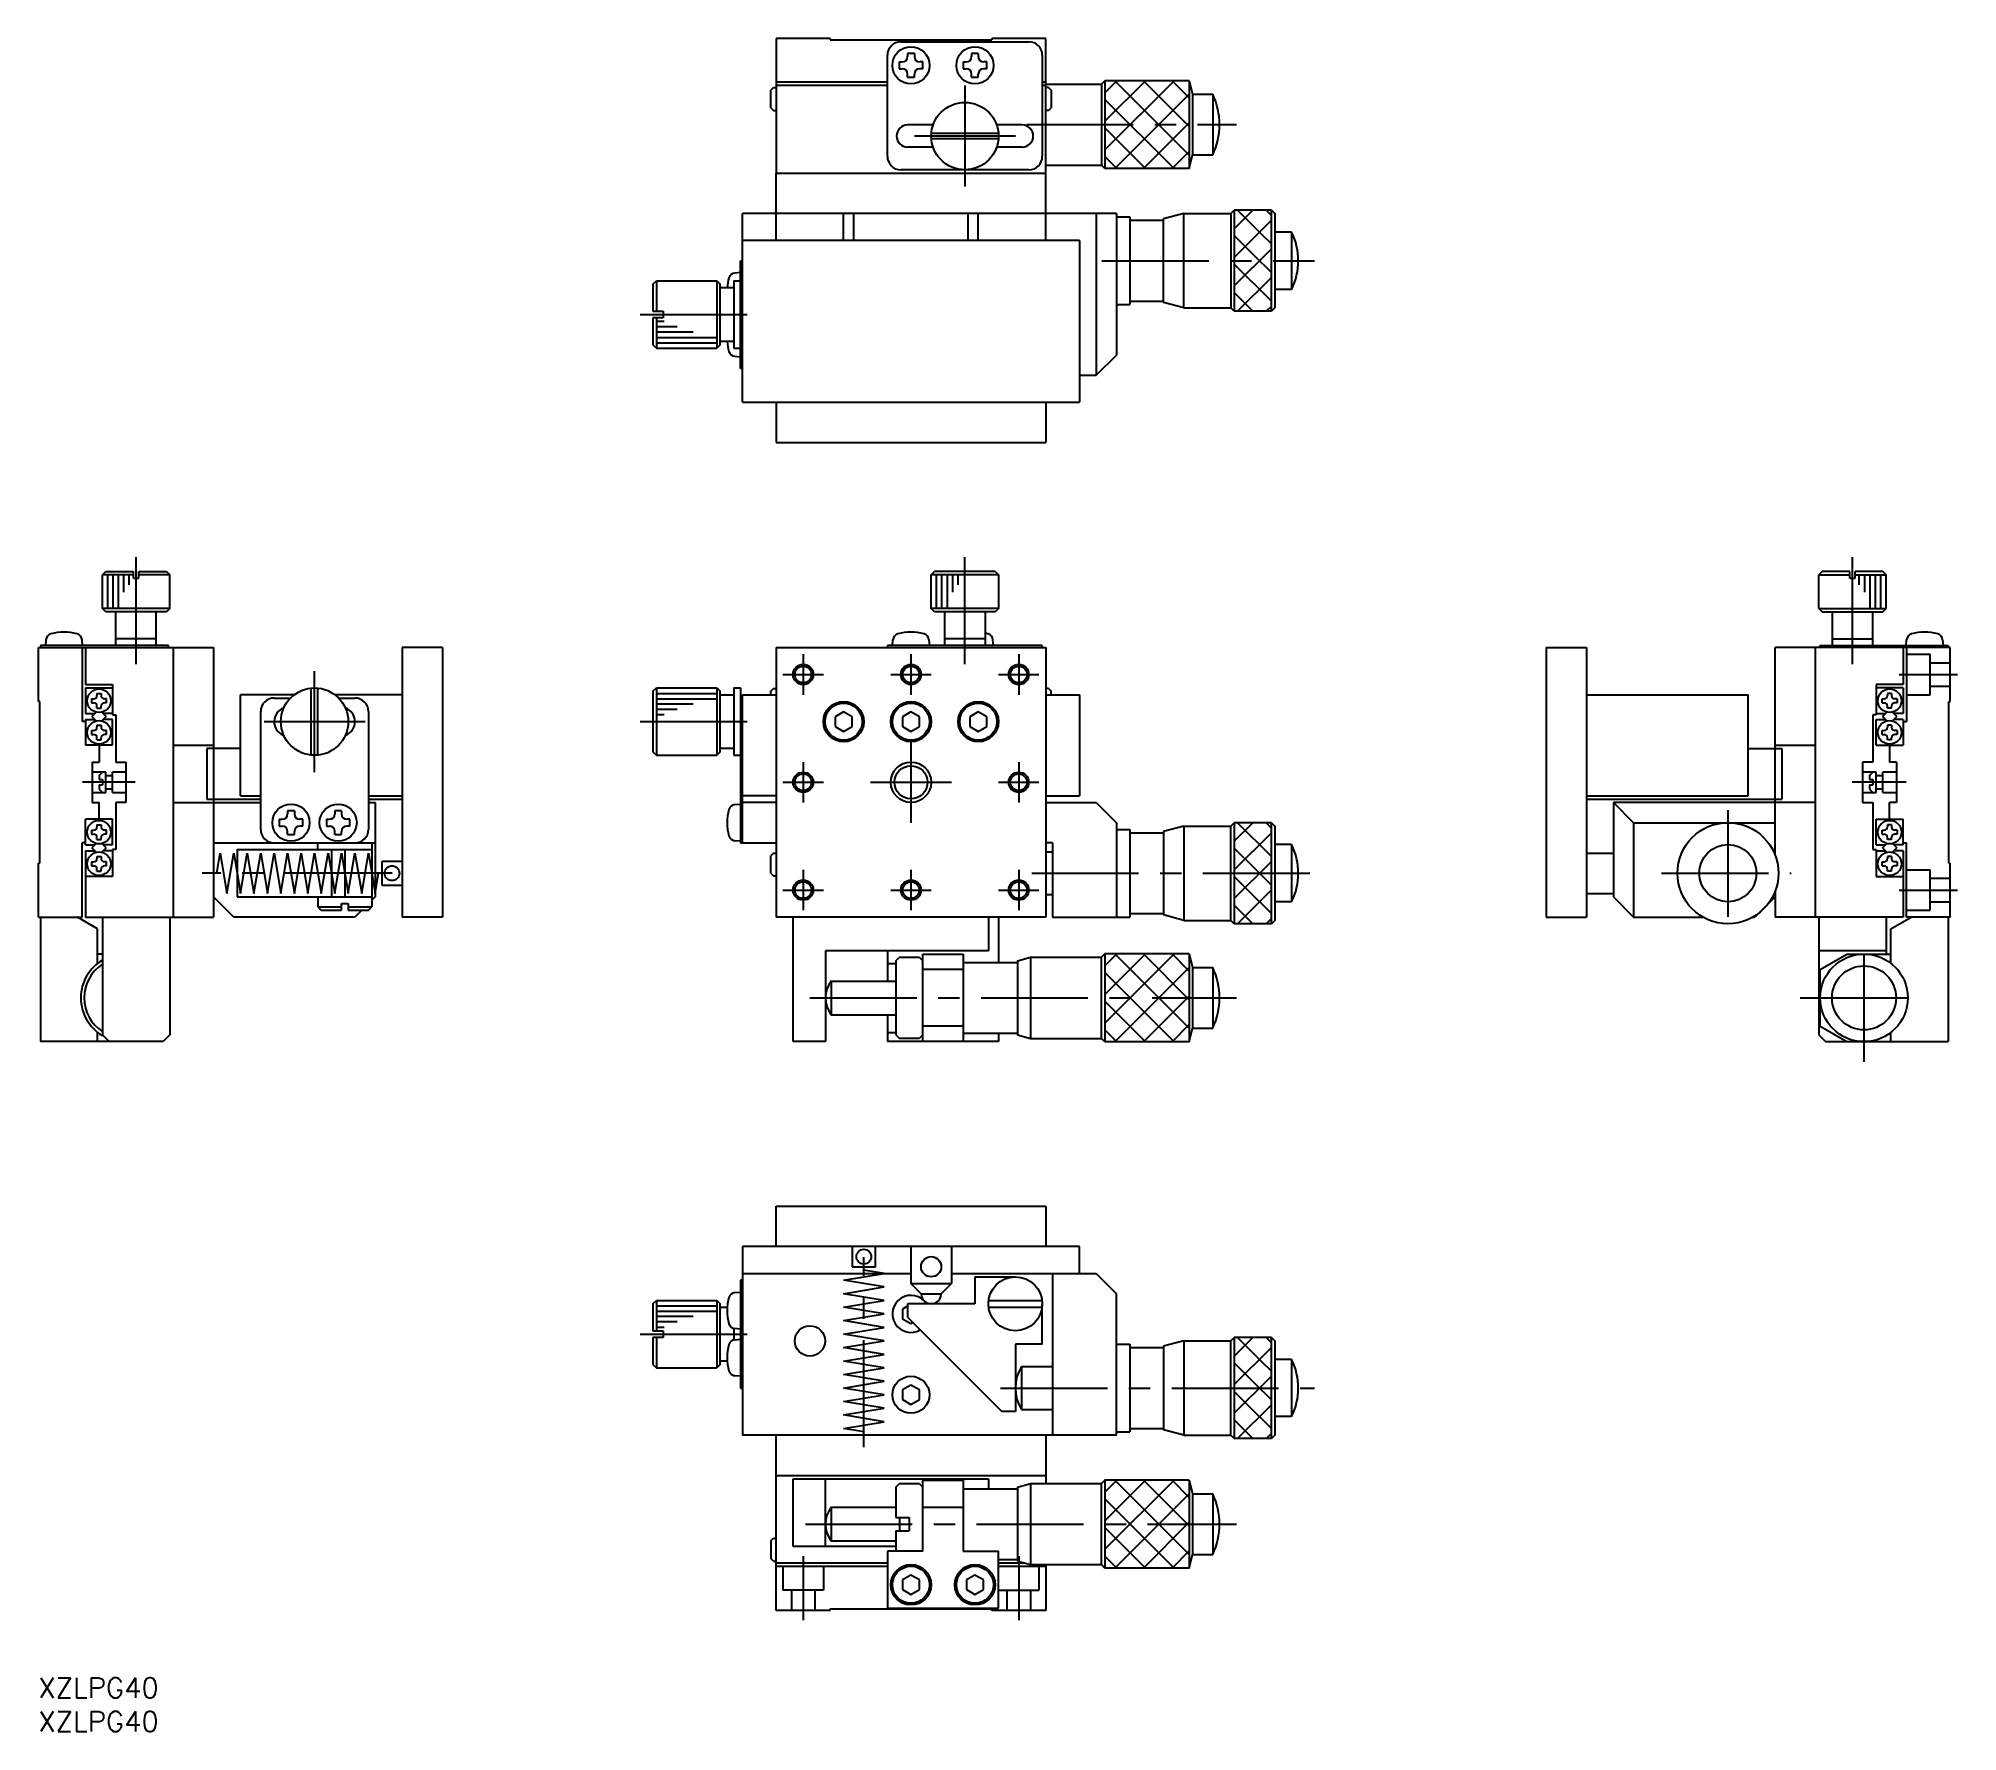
# Model space of a CAD drawing. Extents: x 0 to 285, y -8 to 243.
import ezdxf

# ---------------------------------------------------------------- set-up
doc = ezdxf.new("R2010")
doc.units = 0
doc.header["$LTSCALE"] = 0.5
doc.linetypes.add('CENTER', pattern=[50.8, 31.75, -6.35, 6.35, -6.35])
doc.linetypes.add('DASHED', pattern=[19.05, 12.7, -6.35])
for name, color, linetype in [('MSM_CENTER', 1, 'CENTER'), ('MSM_CONTINUOUS', 7, 'CONTINUOUS'), ('MSM_DASHED', 4, 'DASHED'), ('MSM_NARROW', 5, 'CONTINUOUS'), ('MSM_PART_NUMBER', 7, 'CONTINUOUS')]:
    doc.layers.add(name, color=color, linetype=linetype)
doc.styles.get("Standard").update_dxf_attribs({"font": 'txt.shx', "height": 3, "bigfont": 'bigfont.shx'})

# ---------------------------------------------------------------- blocks, each defined once
blk = doc.blocks.new('*U2')
at = {"layer": 'MSM_PART_NUMBER'}
blk.add_text('XZLPG40', height=3, dxfattribs=at).set_placement((0, -3))
blk = doc.blocks.new('*U3')
at = {"layer": 'MSM_PART_NUMBER'}
blk.add_text('XZLPG40', height=3, dxfattribs=at).set_placement((0, -8))

msp = doc.modelspace()

# ---------------------------------------------------------------- linework, layer by layer
at = {"layer": 'MSM_CENTER'}
for p, q in [((137.536548, 236.330757), (137.536548, 221.330761)), ((145.036546, 228.830759), (130.03655, 228.830759)), ((146.667331, 230.53076), (177.855547, 230.53076)), ((157.881871, 210.330759), (189.463544, 210.330759)), ((89.329547, 202.330759), (106.329625, 202.330759)), ((14.500001, 150.429662), (14.500001, 167.132022)), ((137.536547, 150.429662), (137.536547, 167.132021)), ((269.317405, 150.429662), (269.317405, 167.132022)), ((113.536548, 151.914019), (113.536548, 145.914019)), ((129.536547, 151.914019), (129.536547, 145.914019)), ((145.536552, 151.914019), (145.536552, 145.914019)), ((41.000003, 134.414022), (41.000003, 149.414021)), ((110.536548, 148.914019), (116.536547, 148.914019)), ((126.536547, 148.914019), (132.536546, 148.914019)), ((142.536549, 148.914019), (148.536552, 148.914019)), ((276.260405, 148.914023), (284.913406, 148.914023)), ((33.500004, 141.914022), (48.500003, 141.914022)), ((89.329553, 141.914017), (106.056404, 141.914017)), ((129.536547, 138.914017), (129.536547, 126.914021)), ((113.536548, 135.914017), (113.536548, 129.914017)), ((145.536552, 135.914017), (145.536552, 129.914017)), ((14.353154, 132.91402), (6.559255, 132.91402)), ((110.536548, 132.91402), (116.536547, 132.91402)), ((123.536547, 132.91402), (135.536546, 132.91402)), ((142.536549, 132.91402), (148.536552, 132.91402)), ((277.261149, 132.91402), (269.255171, 132.91402)), ((250.817406, 128.795023), (250.817406, 110.081022)), ((113.536548, 119.914018), (113.536548, 113.914018)), ((129.536547, 119.914018), (129.536547, 113.914018)), ((145.536552, 119.914018), (145.536552, 113.914018)), ((52.500002, 119.414023), (24.29968, 119.414023)), ((110.536548, 116.914015), (116.536547, 116.914015)), ((126.536547, 116.914015), (132.536546, 116.914015)), ((142.536549, 116.914015), (148.536552, 116.914015)), ((147.460205, 119.414021), (189.463547, 119.414021)), ((240.961405, 119.414023), (260.213408, 119.414023)), ((276.260405, 116.914022), (284.913406, 116.914022)), ((271.017406, 91.41402), (271.017406, 110.41402)), ((114.53844, 100.914019), (177.855547, 100.914019)), ((261.517406, 100.91402), (280.517406, 100.91402)), ((122.536554, 34.243405), (122.536554, 62.443727)), ((89.329554, 51), (105.933142, 51)), ((142.843551, 43.000001), (189.463551, 43.000001)), ((113.857365, 22.8), (177.855552, 22.8)), ((113.536551, 18.056999), (113.536551, 8.541312)), ((145.536553, 18.056999), (145.536553, 8.541312))]:
    msp.add_line(p, q, dxfattribs=at)
at = {"layer": 'MSM_CONTINUOUS'}
for p, q in [((117.536548, 243.33076), (109.536547, 243.33076)), ((109.536547, 243.33076), (109.536547, 223.330758)), ((117.536548, 243.33076), (117.536548, 243.130759)), ((117.536548, 243.130759), (141.536547, 243.130759)), ((128.036549, 242.83076), (147.036548, 242.83076)), ((141.536547, 243.33076), (141.536547, 243.130759)), ((149.536546, 243.33076), (141.536547, 243.33076)), ((149.536548, 223.330758), (149.536548, 243.33076)), ((126.036549, 225.830759), (126.036549, 240.83076)), ((127.786547, 239.830758), (127.786547, 238.830758)), ((127.786547, 239.830758), (128.236546, 239.830758)), ((130.036547, 241.080758), (129.036547, 241.080758)), ((129.036547, 241.080758), (129.036547, 240.630759)), ((130.036547, 241.080758), (130.036547, 240.630759)), ((131.286547, 239.830758), (130.836547, 239.830758)), ((131.286547, 238.830758), (131.286547, 239.830758)), ((137.286547, 239.830758), (137.286547, 238.830758)), ((137.286547, 239.830758), (137.736546, 239.830758)), ((139.536547, 241.080758), (138.536547, 241.080758)), ((138.536547, 241.080758), (138.536547, 240.630759)), ((139.536547, 241.080758), (139.536547, 240.630759)), ((140.786547, 239.830758), (140.336547, 239.830758)), ((140.786547, 238.830758), (140.786547, 239.830758)), ((149.036548, 240.83076), (149.036548, 225.830759)), ((126.036549, 236.830758), (109.536547, 236.830758)), ((127.786547, 238.830758), (128.236546, 238.830758)), ((129.036547, 237.580759), (129.036547, 238.030758)), ((129.036547, 237.580759), (130.036547, 237.580759)), ((130.036547, 237.580759), (130.036547, 238.030758)), ((131.286547, 238.830758), (130.836547, 238.830758)), ((137.286547, 238.830758), (137.736546, 238.830758)), ((138.536547, 237.580759), (138.536547, 238.030758)), ((138.536547, 237.580759), (139.536547, 237.580759)), ((139.536547, 237.580759), (139.536547, 238.030758)), ((140.786547, 238.830758), (140.336547, 238.830758)), ((149.536548, 236.830758), (149.036548, 236.830758)), ((149.536548, 236.548398), (157.836547, 236.548398)), ((158.336547, 237.048398), (157.836547, 236.548398)), ((157.836547, 236.548398), (157.836547, 224.513122)), ((158.336547, 237.048398), (158.336547, 224.013122)), ((170.836546, 237.048398), (158.336547, 237.048398)), ((170.836546, 237.048398), (170.836546, 224.013122)), ((170.836546, 237.048398), (171.336546, 235.03076)), ((108.736547, 235.630758), (109.136547, 236.030758)), ((108.736547, 233.030758), (108.736547, 235.630758)), ((109.136547, 236.030758), (109.536547, 236.030758)), ((126.036549, 236.330758), (109.536547, 236.330758)), ((149.536548, 236.330758), (149.036548, 236.330758)), ((149.936548, 236.030758), (149.536548, 236.030758)), ((149.936548, 236.030758), (150.336548, 235.630758)), ((150.336548, 235.630758), (150.336548, 233.030758)), ((171.336546, 235.03076), (174.336546, 235.03076)), ((171.336546, 235.03076), (171.336546, 226.03076)), ((174.336546, 235.03076), (174.336546, 226.030762)), ((108.736547, 233.030758), (109.136547, 232.630758)), ((109.136547, 232.630758), (109.536547, 232.630758)), ((149.936548, 232.630758), (149.536548, 232.630758)), ((149.936548, 232.630758), (150.336548, 233.030758)), ((132.816643, 230.480759), (129.036549, 230.480759)), ((142.501555, 228.430759), (132.536549, 228.430759)), ((142.536548, 229.230759), (132.552576, 229.230759)), ((146.036548, 230.480759), (142.256451, 230.480759)), ((132.816643, 227.18076), (129.036549, 227.18076)), ((146.036548, 227.18076), (142.256451, 227.18076)), ((170.836546, 224.013122), (171.336546, 226.03076)), ((171.336546, 226.03076), (174.336546, 226.03076)), ((109.536547, 223.330758), (149.536548, 223.330758)), ((109.536548, 213.330759), (109.536548, 223.330758)), ((147.036548, 223.830759), (128.036549, 223.830759)), ((149.536546, 213.330759), (149.536546, 223.330758)), ((149.536548, 224.513122), (157.836547, 224.513122)), ((158.336547, 224.013122), (157.836547, 224.513122)), ((170.836546, 224.013122), (158.336547, 224.013122)), ((160.036545, 217.330759), (104.536548, 217.330759)), ((104.536548, 189.330757), (104.536548, 217.330759)), ((119.536544, 213.330759), (119.536544, 217.330759)), ((121.036547, 213.330759), (121.036547, 217.330759)), ((138.036546, 213.330759), (138.036546, 217.330759)), ((139.536546, 213.330759), (139.536546, 217.330759)), ((157.036545, 217.330759), (157.036545, 193.330757)), ((160.036545, 217.330759), (160.036545, 196.33076)), ((160.036545, 216.830762), (162.036545, 216.830762)), ((162.036545, 216.830762), (162.036545, 203.830762)), ((170.036544, 217.330759), (167.035913, 216.52674)), ((170.036544, 217.330759), (177.036547, 217.330759)), ((170.036544, 203.330759), (170.036544, 217.330759)), ((177.036547, 217.330759), (177.536547, 217.830759)), ((177.036547, 217.330759), (177.036547, 203.330759)), ((177.536547, 217.830759), (177.536547, 202.830759)), ((183.036547, 217.830759), (177.536547, 217.830759)), ((183.036547, 202.830759), (183.036547, 217.830759)), ((183.036547, 217.830759), (183.536547, 217.330759)), ((183.536547, 217.330759), (183.536547, 203.330756)), ((162.036545, 216.330759), (167.036545, 216.330759)), ((167.036545, 204.134606), (167.036545, 216.524374)), ((186.036546, 214.580754), (183.536547, 214.580754)), ((186.036546, 214.580754), (186.036546, 206.080761)), ((154.536545, 213.330759), (104.536548, 213.330759)), ((154.536545, 213.330759), (154.536545, 189.330757)), ((104.236545, 208.580756), (103.389297, 208.506631)), ((104.236548, 210.330759), (104.536548, 210.330759)), ((104.236548, 194.33076), (104.236548, 210.330759)), ((91.236549, 206.830759), (91.736549, 207.330759)), ((91.236549, 206.830759), (91.236549, 202.830762)), ((91.736549, 207.330759), (91.736549, 202.830762)), ((91.736549, 207.330759), (100.736548, 207.330759)), ((100.736548, 207.330759), (100.736548, 197.33076)), ((100.736548, 207.330759), (101.236548, 206.830759)), ((101.236548, 197.83076), (101.236548, 206.830759)), ((101.236548, 206.330759), (103.236548, 206.330759)), ((103.236548, 207.330759), (103.236548, 197.33076)), ((103.236548, 207.330759), (104.236548, 207.330759)), ((186.036546, 206.080761), (183.536547, 206.080761)), ((91.236555, 202.830762), (92.736554, 202.830762)), ((92.736554, 202.830762), (92.736554, 201.830762)), ((160.036545, 203.830762), (162.036545, 203.830762)), ((162.036545, 204.330759), (167.036545, 204.330759)), ((170.036544, 203.330759), (167.036545, 204.134606)), ((170.036544, 203.330759), (177.036547, 203.330759)), ((177.536547, 202.830759), (177.036547, 203.330756)), ((183.036547, 202.830759), (177.536547, 202.830759)), ((183.536547, 203.330756), (183.036547, 202.830759)), ((91.236549, 201.830762), (91.236549, 197.83076)), ((92.736554, 201.830762), (91.236555, 201.830762)), ((91.736549, 201.830762), (91.736549, 197.33076)), ((91.236549, 197.83076), (91.736549, 197.33076)), ((91.736549, 197.33076), (100.736548, 197.33076)), ((101.236548, 197.83076), (100.736548, 197.33076)), ((103.236548, 198.33076), (101.236548, 198.33076)), ((103.236548, 197.33076), (104.236548, 197.33076)), ((103.389297, 196.154878), (104.236545, 196.080753)), ((104.536548, 194.33076), (104.236548, 194.33076)), ((157.036545, 193.330757), (160.036545, 196.33076)), ((154.536545, 193.330757), (157.036545, 193.330757)), ((104.536548, 189.330757), (154.536545, 189.330757)), ((109.536548, 189.330757), (109.536548, 183.330757)), ((149.536546, 189.330757), (149.536546, 183.330757)), ((109.536548, 183.330757), (149.536546, 183.330757)), ((9.500001, 163.714021), (10.000001, 164.214021)), ((14.100001, 163.714021), (9.500001, 163.714021)), ((9.500001, 158.714021), (9.500001, 163.714021)), ((10.000001, 164.214021), (14.100001, 164.214021)), ((14.100001, 163.214021), (14.100001, 164.214021)), ((14.100001, 163.214021), (14.900001, 163.214021)), ((14.900001, 164.214021), (19.000001, 164.214021)), ((14.900001, 163.214021), (14.900001, 164.214021)), ((19.500001, 163.714021), (14.900001, 163.714021)), ((19.000001, 164.214021), (19.500001, 163.714021)), ((19.500001, 158.714021), (19.500001, 163.714021)), ((132.536547, 163.71402), (133.036547, 164.21402)), ((142.536545, 163.71402), (132.536547, 163.71402)), ((132.536547, 158.71402), (132.536547, 163.71402)), ((142.036545, 164.21402), (133.036547, 164.21402)), ((142.036545, 164.21402), (142.536545, 163.71402)), ((142.536545, 163.71402), (142.536545, 158.71402)), ((264.817405, 164.214021), (264.317405, 163.714021)), ((264.317405, 163.714021), (268.917405, 163.714021)), ((264.317405, 158.714021), (264.317405, 163.714021)), ((268.917405, 164.214021), (264.817405, 164.214021)), ((268.917405, 163.214021), (268.917405, 164.214021)), ((268.917405, 163.214021), (269.717405, 163.214021)), ((273.817405, 164.214021), (269.717405, 164.214021)), ((269.717405, 163.214021), (269.717405, 164.214021)), ((269.717405, 163.714021), (274.317405, 163.714021)), ((274.317405, 163.714021), (273.817405, 164.214021)), ((274.317405, 158.714021), (274.317405, 163.714021)), ((19.500001, 158.714021), (9.500001, 158.714021)), ((10.000001, 158.214021), (9.500001, 158.714021)), ((19.000001, 158.214021), (10.000001, 158.214021)), ((11.500001, 153.214022), (11.500001, 158.214021)), ((17.500001, 153.214022), (17.500001, 158.214021)), ((19.500001, 158.714021), (19.000001, 158.214021)), ((142.536545, 158.71402), (132.536547, 158.71402)), ((133.036547, 158.21402), (132.536547, 158.71402)), ((142.036545, 158.21402), (133.036547, 158.21402)), ((134.536547, 158.21402), (134.536547, 153.214022)), ((140.536545, 158.21402), (140.536545, 153.214022)), ((142.536545, 158.71402), (142.036545, 158.21402)), ((264.317405, 158.714021), (274.317405, 158.714021)), ((264.317405, 158.714021), (264.817405, 158.214021)), ((264.817405, 158.214021), (273.817405, 158.214021)), ((266.317405, 153.214022), (266.317405, 158.214021)), ((272.317405, 153.214022), (272.317405, 158.214021)), ((273.817405, 158.214021), (274.317405, 158.714021)), ((1.124126, 154.061271), (1.050001, 153.214022)), ((6.550001, 153.214022), (6.475876, 154.061271)), ((17.500001, 154.214022), (11.500001, 154.214022)), ((126.786547, 153.214022), (126.860672, 154.061271)), ((132.212423, 154.061271), (132.286547, 153.214022)), ((140.536545, 154.214021), (134.536547, 154.214021)), ((141.786548, 153.214022), (141.712424, 154.061271)), ((266.317405, 154.214022), (272.317405, 154.214022)), ((277.267405, 153.214022), (277.34153, 154.061271)), ((282.69328, 154.061271), (282.767405, 153.214022)), ((0, 144.91402), (0, 152.914021)), ((0, 152.914021), (26.000001, 152.914021)), ((0.300001, 153.214022), (0.300001, 152.914021)), ((19.3, 153.214022), (0.300001, 153.214022)), ((6.5, 152.914021), (6.5, 141.914021)), ((7, 152.914021), (7, 147.414019)), ((19.3, 152.914021), (19.3, 153.214022)), ((20.000001, 152.914021), (20.000001, 112.91402)), ((26.000001, 152.914021), (26.000001, 112.91402)), ((54.000002, 152.914021), (54.000002, 112.91402)), ((60.000002, 152.914021), (54.000002, 152.914021)), ((60.000002, 152.914021), (60.000002, 112.91402)), ((109.536548, 152.914016), (109.536548, 112.914015)), ((109.536548, 152.914016), (149.536552, 152.914016)), ((126.036547, 153.214022), (126.036547, 152.914022)), ((149.036545, 153.214022), (126.036547, 153.214022)), ((149.036545, 152.914022), (149.036545, 153.214022)), ((149.536552, 152.914016), (149.536552, 112.914015)), ((223.817404, 152.914021), (229.817407, 152.914021)), ((223.817404, 152.914021), (223.817404, 112.91402)), ((229.817407, 152.914021), (229.817407, 112.91402)), ((283.817406, 152.914021), (257.817409, 152.914021)), ((257.817409, 122.106606), (257.817409, 152.914021)), ((263.817405, 112.91402), (263.817405, 152.914021)), ((264.517406, 153.214022), (283.517405, 153.214022)), ((264.517406, 152.914021), (264.517406, 153.214022)), ((276.817406, 152.914021), (276.817406, 147.414019)), ((277.317406, 152.914021), (277.317406, 141.914021)), ((283.517405, 153.214022), (283.517405, 152.914021)), ((283.817406, 144.91402), (283.817406, 152.914021)), ((7, 147.414019), (11, 147.414019)), ((7, 146.914021), (7, 143.114021)), ((7, 146.914021), (11, 146.914021)), ((7.9, 145.314022), (7.9, 144.714021)), ((7.9, 145.314022), (8.199999, 145.314022)), ((8.699999, 146.114021), (9.3, 146.114021)), ((8.699999, 146.114021), (8.699999, 145.814022)), ((9.3, 146.114021), (9.3, 145.814022)), ((10.099999, 145.314022), (9.8, 145.314022)), ((10.099999, 144.714021), (10.099999, 145.314022)), ((11, 147.414019), (11, 142.914022)), ((30.000003, 130.914022), (30.000003, 145.914024)), ((38.000003, 145.914024), (30.000003, 145.914024)), ((35, 145.414024), (37.385463, 145.414024)), ((40.5, 136.939084), (40.5, 146.888959)), ((41.5, 136.939084), (41.5, 146.888959)), ((54.000002, 145.914024), (43.999999, 145.914024)), ((44.572482, 145.414024), (47.000002, 145.414024)), ((91.236555, 146.414019), (91.736555, 146.914019)), ((91.236555, 146.414019), (91.236555, 137.41402)), ((91.736555, 146.914019), (91.736555, 136.91402)), ((91.736555, 146.914019), (100.736548, 146.914019)), ((100.736548, 146.914019), (100.736548, 136.91402)), ((100.736548, 146.914019), (101.236548, 146.414019)), ((101.236548, 137.41402), (101.236548, 146.414019)), ((101.236548, 145.914019), (103.236548, 145.914019)), ((103.236548, 146.914019), (103.236548, 136.91402)), ((103.236548, 146.914019), (104.236547, 146.914019)), ((104.236547, 146.914019), (104.236547, 123.914018)), ((104.536548, 145.414019), (104.236547, 145.414019)), ((104.536548, 123.914018), (104.536548, 145.914019)), ((104.536548, 145.914019), (109.536548, 145.914019)), ((108.736545, 146.414021), (109.136545, 146.814021)), ((108.736545, 145.914019), (108.736545, 146.414021)), ((109.136545, 146.814021), (109.536545, 146.814021)), ((149.936548, 146.814021), (149.536548, 146.814021)), ((149.536552, 145.914019), (154.536551, 145.914019)), ((149.936548, 146.814021), (150.336548, 146.414021)), ((150.336548, 145.914019), (150.336548, 146.414021)), ((154.536551, 145.914019), (154.536551, 130.914017)), ((229.817407, 145.914024), (253.817406, 145.914024)), ((253.817406, 130.914022), (253.817406, 145.914024)), ((276.817406, 147.41402), (272.817406, 147.41402)), ((272.817406, 147.414019), (272.817406, 142.914022)), ((276.817406, 146.914021), (272.817406, 146.914021)), ((273.717407, 144.714021), (273.717407, 145.314022)), ((273.717407, 145.314022), (274.017406, 145.314022)), ((275.117407, 146.114021), (274.517406, 146.114021)), ((274.517406, 146.114021), (274.517406, 145.814022)), ((275.117407, 146.114021), (275.117407, 145.814022)), ((275.917406, 145.314022), (275.617407, 145.314022)), ((275.917406, 145.314022), (275.917406, 144.714021)), ((276.817406, 146.914021), (276.817406, 143.114021)), ((0.199997, 144.914022), (-0.000002, 144.914022)), ((0.199997, 120.914021), (0.199997, 144.91402)), ((7, 143.114021), (8.38934, 143.114021)), ((7.9, 144.714021), (8.199999, 144.714021)), ((8.588426, 143.313107), (7.93934, 142.664021)), ((8.588426, 142.014934), (7.93934, 142.664021)), ((8.699999, 143.914022), (8.699999, 144.214021)), ((8.699999, 143.914022), (9.3, 143.914022)), ((9.3, 143.914022), (9.3, 144.214021)), ((10.06066, 142.664021), (9.411574, 143.313107)), ((10.06066, 142.664021), (9.411574, 142.014934)), ((11, 143.114021), (9.61066, 143.114021)), ((10.099999, 144.714021), (9.8, 144.714021)), ((11, 142.914022), (11.500001, 142.914022)), ((11.500001, 142.914022), (11.500001, 135.91402)), ((33, 125.914022), (33, 143.414021)), ((49.000002, 143.414021), (49.000002, 125.914022)), ((119.536552, 143.357391), (118.286552, 142.635703)), ((118.286552, 142.635703), (118.286552, 141.192327)), ((120.786552, 142.635703), (119.536552, 143.357391)), ((120.786552, 141.192327), (120.786552, 142.635703)), ((129.536552, 143.357391), (128.286552, 142.635703)), ((128.286552, 142.635703), (128.286552, 141.192327)), ((130.786552, 142.635703), (129.536552, 143.357391)), ((130.786552, 141.192327), (130.786552, 142.635703)), ((139.536552, 143.357391), (138.286552, 142.635703)), ((138.286552, 142.635703), (138.286552, 141.192327)), ((140.786552, 142.635703), (139.536552, 143.357391)), ((140.786552, 141.192327), (140.786552, 142.635703)), ((272.817406, 142.914022), (272.317405, 142.914022)), ((272.317405, 142.914022), (272.317405, 135.91402)), ((272.817406, 143.114021), (274.206746, 143.114021)), ((273.717407, 144.714021), (274.017406, 144.714021)), ((273.756746, 142.664021), (274.405832, 143.313107)), ((273.756746, 142.664021), (274.405832, 142.014934)), ((274.517406, 143.914022), (274.517406, 144.214021)), ((275.117407, 143.914022), (274.517406, 143.914022)), ((275.117407, 143.914022), (275.117407, 144.214021)), ((275.22898, 143.313107), (275.878066, 142.664021)), ((275.22898, 142.014934), (275.878066, 142.664021)), ((276.817406, 143.114021), (275.428066, 143.114021)), ((275.917406, 144.714021), (275.617407, 144.714021)), ((283.617406, 144.91402), (283.817406, 144.91402)), ((283.617406, 120.914021), (283.617406, 144.91402)), ((6.999998, 141.914021), (6.5, 141.914021)), ((6.999998, 142.214021), (8.38934, 142.214021)), ((6.999998, 142.214021), (6.999998, 138.414021)), ((7.9, 140.614022), (7.9, 140.014021)), ((7.9, 140.614022), (8.199999, 140.614022)), ((7.9, 140.014021), (8.199999, 140.014021)), ((8.699999, 141.414021), (9.3, 141.414021)), ((8.699999, 141.414021), (8.699999, 141.114022)), ((9.3, 141.414021), (9.3, 141.114022)), ((11, 142.214021), (9.61066, 142.214021)), ((10.099999, 140.614022), (9.8, 140.614022)), ((10.099999, 140.014021), (9.8, 140.014021)), ((10.099999, 140.014021), (10.099999, 140.614022)), ((11, 138.414021), (11, 142.214021)), ((118.286552, 141.192327), (119.536552, 140.470638)), ((119.536552, 140.470638), (120.786552, 141.192327)), ((128.286552, 141.192327), (129.536552, 140.470638)), ((129.536552, 140.470638), (130.786552, 141.192327)), ((138.286552, 141.192327), (139.536552, 140.470638)), ((139.536552, 140.470638), (140.786552, 141.192327)), ((272.817406, 142.214021), (274.206746, 142.214021)), ((272.817406, 138.414021), (272.817406, 142.214021)), ((273.717407, 140.014021), (273.717407, 140.614022)), ((273.717407, 140.614022), (274.017406, 140.614022)), ((273.717407, 140.014021), (274.017406, 140.014021)), ((275.117407, 141.414021), (274.517406, 141.414021)), ((274.517406, 141.414021), (274.517406, 141.114022)), ((275.117407, 141.414021), (275.117407, 141.114022)), ((276.817408, 142.214021), (275.428066, 142.214021)), ((275.917406, 140.614022), (275.617407, 140.614022)), ((275.917406, 140.014021), (275.617407, 140.014021)), ((275.917406, 140.614022), (275.917406, 140.014021)), ((276.817408, 142.214021), (276.817408, 138.414021)), ((276.817408, 141.914021), (277.317406, 141.914021)), ((11, 138.414021), (6.999998, 138.414021)), ((8.699999, 139.214022), (8.699999, 139.514021)), ((8.699999, 139.214022), (9.3, 139.214022)), ((8.999998, 138.414021), (8.999998, 135.91402)), ((9.3, 139.214022), (9.3, 139.514021)), ((20.000001, 138.414025), (26.000001, 138.414025)), ((30.000003, 137.914022), (25.000001, 137.914022)), ((25.000001, 137.914022), (25.000001, 130.414022)), ((91.236555, 137.41402), (91.736555, 136.91402)), ((91.736555, 136.91402), (100.736548, 136.91402)), ((101.236548, 137.41402), (100.736548, 136.91402)), ((103.236548, 137.91402), (101.236548, 137.91402)), ((103.236548, 136.91402), (104.236547, 136.91402)), ((253.817406, 137.914022), (258.817405, 137.914022)), ((257.817409, 138.414025), (263.817405, 138.414025)), ((258.817405, 137.914022), (258.817405, 130.414022)), ((272.817406, 138.414021), (276.817408, 138.414021)), ((274.517406, 139.214022), (274.517406, 139.514021)), ((275.117407, 139.214022), (274.517406, 139.214022)), ((274.817408, 138.414021), (274.817408, 135.91402)), ((275.117407, 139.214022), (275.117407, 139.514021)), ((7.999998, 135.91402), (7.999998, 129.91402)), ((7.999998, 135.91402), (8.999998, 135.91402)), ((9.999997, 134.41402), (7.999998, 134.41402)), ((9.000001, 133.91402), (9.500002, 134.41402)), ((9.000001, 133.91402), (9.000001, 133.31402)), ((9.999997, 131.414019), (9.999997, 134.41402)), ((9.999997, 133.91402), (10.999997, 133.91402)), ((10.999997, 131.414019), (10.999997, 134.41402)), ((13.000001, 134.41402), (11.000001, 134.41402)), ((11.500001, 135.91402), (13.000001, 135.91402)), ((13.000001, 135.91402), (13.000001, 129.914021)), ((272.317405, 135.91402), (270.817405, 135.91402)), ((270.817405, 135.91402), (270.817405, 129.914021)), ((272.817404, 134.41402), (270.817405, 134.41402)), ((271.817408, 133.91402), (272.317409, 134.41402)), ((271.817408, 133.91402), (271.817408, 133.31402)), ((272.817404, 131.414019), (272.817404, 134.41402)), ((272.817404, 133.91402), (273.817404, 133.91402)), ((273.817404, 131.414019), (273.817404, 134.41402)), ((275.817408, 134.41402), (273.817408, 134.41402)), ((275.817408, 135.91402), (274.817408, 135.91402)), ((275.817408, 135.91402), (275.817408, 129.91402)), ((7.999998, 131.414019), (9.999997, 131.414019)), ((9.000001, 133.31402), (9.500002, 133.31402)), ((9.000001, 132.51402), (9.000001, 131.91402)), ((9.000001, 132.51402), (9.500002, 132.51402)), ((9.000001, 131.91402), (9.500002, 131.414019)), ((9.500002, 133.31402), (9.500002, 132.51402)), ((10.999997, 131.91402), (9.999997, 131.91402)), ((11.000001, 131.414019), (13.000001, 131.414019)), ((270.817405, 131.414019), (272.817404, 131.414019)), ((271.817408, 133.31402), (272.317409, 133.31402)), ((271.817408, 132.51402), (271.817408, 131.91402)), ((271.817408, 132.51402), (272.317409, 132.51402)), ((271.817408, 131.91402), (272.317409, 131.414019)), ((272.317409, 133.31402), (272.317409, 132.51402)), ((273.817404, 131.91402), (272.817404, 131.91402)), ((273.817408, 131.414019), (275.817408, 131.414019)), ((7.999998, 129.91402), (8.999998, 129.91402)), ((8.999998, 127.414021), (8.999998, 129.914022)), ((13.000001, 129.914021), (11.500001, 129.914021)), ((11.500001, 129.914021), (11.500001, 122.914021)), ((20.000001, 129.914022), (33, 129.914022)), ((25.000001, 130.414022), (33, 130.414022)), ((30.000003, 130.914022), (33, 130.914022)), ((38.000003, 128.664021), (37.000003, 128.664021)), ((37.000003, 128.664021), (37.000003, 128.214023)), ((38.000003, 128.664021), (38.000003, 128.214023)), ((44.999999, 128.664021), (43.999999, 128.664021)), ((43.999999, 128.664021), (43.999999, 128.214023)), ((44.999999, 128.664021), (44.999999, 128.214023)), ((49.000002, 130.914022), (54.000002, 130.914022)), ((49.000002, 130.414022), (54.000002, 130.414022)), ((49.000002, 129.914022), (50.000002, 129.914022)), ((50.000002, 129.914022), (50.000002, 115.914023)), ((103.389299, 129.589897), (104.236547, 129.664021)), ((109.536548, 130.914017), (104.536548, 130.914017)), ((109.536548, 129.914017), (104.536548, 129.914017)), ((149.536552, 130.914017), (154.536551, 130.914017)), ((149.536552, 129.914017), (157.036551, 129.914017)), ((157.036551, 129.914017), (160.036551, 126.914021)), ((229.817407, 130.914022), (253.817406, 130.914022)), ((229.817407, 130.414022), (258.817405, 130.414022)), ((233.817404, 129.914022), (236.817404, 126.914026)), ((233.817404, 129.914022), (233.817404, 115.914023)), ((263.817405, 129.914022), (233.817404, 129.914022)), ((270.817405, 129.914021), (272.317405, 129.914021)), ((272.317405, 129.914021), (272.317405, 122.914021)), ((274.817408, 127.414021), (274.817408, 129.914022)), ((275.817408, 129.91402), (274.817408, 129.91402)), ((11.000002, 127.41402), (6.999998, 127.41402)), ((6.999998, 123.61402), (6.999998, 127.41402)), ((7.900002, 125.814021), (7.900002, 125.21402)), ((7.900002, 125.814021), (8.200001, 125.814021)), ((8.700001, 126.61402), (9.300002, 126.61402)), ((8.700001, 126.61402), (8.700001, 126.314021)), ((9.300002, 126.61402), (9.300002, 126.314021)), ((10.100001, 125.814021), (9.800002, 125.814021)), ((10.100001, 125.21402), (10.100001, 125.814021)), ((11.000002, 123.61402), (11.000002, 127.41402)), ((35.750002, 127.414019), (35.750002, 126.414022)), ((35.750002, 127.414019), (36.200002, 127.414019)), ((35.750002, 126.414022), (36.200002, 126.414022)), ((37.000003, 125.164021), (37.000003, 125.614022)), ((38.000003, 125.164021), (38.000003, 125.614022)), ((39.250001, 127.414019), (38.800004, 127.414019)), ((39.250001, 126.414022), (38.800004, 126.414022)), ((39.250001, 126.414022), (39.250001, 127.414019)), ((42.750001, 127.414019), (42.750001, 126.414022)), ((42.750001, 127.414019), (43.199999, 127.414019)), ((42.750001, 126.414022), (43.199999, 126.414022)), ((43.999999, 125.164021), (43.999999, 125.614022)), ((44.999999, 125.164021), (44.999999, 125.614022)), ((46.250001, 127.414019), (45.8, 127.414019)), ((46.250001, 126.414022), (45.8, 126.414022)), ((46.250001, 126.414022), (46.250001, 127.414019)), ((160.036551, 126.914021), (160.036551, 112.914015)), ((160.036551, 125.914017), (162.036551, 125.914017)), ((162.036551, 125.914017), (162.036551, 112.914021)), ((162.036551, 125.414017), (167.036551, 125.414017)), ((170.03655, 126.414021), (167.036551, 125.610174)), ((167.036551, 125.610174), (167.036551, 113.220402)), ((170.03655, 126.414021), (177.036547, 126.414021)), ((170.03655, 126.414021), (170.03655, 112.414018)), ((177.036547, 126.414021), (177.536547, 126.914021)), ((177.036547, 112.414018), (177.036547, 126.414021)), ((177.536547, 126.914021), (177.536547, 111.914021)), ((183.036547, 126.914021), (177.536547, 126.914021)), ((183.036547, 111.914021), (183.036547, 126.914021)), ((183.036547, 126.914021), (183.536547, 126.414021)), ((183.536547, 126.414021), (183.536547, 112.414018)), ((236.817404, 126.914026), (236.817404, 112.91402)), ((236.817404, 126.914026), (257.817409, 126.914026)), ((272.817404, 127.41402), (276.817408, 127.41402)), ((272.817404, 123.61402), (272.817404, 127.41402)), ((273.717405, 125.21402), (273.717405, 125.814021)), ((273.717405, 125.814021), (274.017404, 125.814021)), ((275.117405, 126.61402), (274.517404, 126.61402)), ((274.517404, 126.61402), (274.517404, 126.314021)), ((275.117405, 126.61402), (275.117405, 126.314021)), ((275.917404, 125.814021), (275.617405, 125.814021)), ((275.917404, 125.814021), (275.917404, 125.21402)), ((276.817408, 123.61402), (276.817408, 127.41402)), ((6.5, 112.91402), (6.5, 123.91402)), ((6.999998, 123.91402), (6.5, 123.91402)), ((6.999998, 123.61402), (8.389342, 123.61402)), ((7, 122.71402), (7, 112.91402)), ((7, 122.71402), (8.389342, 122.71402)), ((7.900002, 125.21402), (8.200001, 125.21402)), ((8.588428, 123.813106), (7.939342, 123.16402)), ((8.588428, 122.514933), (7.939342, 123.16402)), ((8.700001, 124.414021), (8.700001, 124.71402)), ((8.700001, 124.414021), (9.300002, 124.414021)), ((9.300002, 124.414021), (9.300002, 124.71402)), ((10.060662, 123.16402), (9.411576, 123.813106)), ((10.060662, 123.16402), (9.411576, 122.514933)), ((11.000002, 123.61402), (9.610662, 123.61402)), ((11, 122.71402), (9.610662, 122.71402)), ((10.100001, 125.21402), (9.800002, 125.21402)), ((11, 122.914021), (11, 118.91402)), ((11.500001, 122.914021), (11, 122.914021)), ((26.000001, 123.914026), (50.000002, 123.914026)), ((29.5, 122.914026), (29.5, 115.914023)), ((29.5, 122.914026), (49.500002, 122.914026)), ((37.000003, 125.164021), (38.000003, 125.164021)), ((41.500003, 122.914026), (41.500003, 123.914026)), ((43.5, 122.914026), (43.5, 115.914023)), ((43.999999, 125.164021), (44.999999, 125.164021)), ((45.499999, 122.914026), (45.499999, 115.914023)), ((49.500002, 123.914026), (49.500002, 114.414023)), ((104.236547, 124.164021), (103.389299, 124.238146)), ((104.236547, 123.914018), (109.536548, 123.914018)), ((150.536552, 123.914018), (149.536552, 123.914018)), ((149.536552, 122.589021), (150.536552, 122.589021)), ((150.536552, 123.914018), (150.536552, 112.914015)), ((186.036546, 123.664016), (183.536547, 123.664016)), ((186.036546, 123.664016), (186.036546, 115.164023)), ((272.317405, 122.914021), (272.817406, 122.914021)), ((272.817404, 123.61402), (274.206744, 123.61402)), ((272.817406, 122.914021), (272.817406, 118.91402)), ((272.817406, 122.71402), (274.206744, 122.71402)), ((273.717405, 125.21402), (274.017404, 125.21402)), ((273.756744, 123.16402), (274.40583, 123.813106)), ((273.756744, 123.16402), (274.40583, 122.514933)), ((274.517404, 124.414021), (274.517404, 124.71402)), ((275.117405, 124.414021), (274.517404, 124.414021)), ((275.117405, 124.414021), (275.117405, 124.71402)), ((275.228978, 123.813106), (275.878064, 123.16402)), ((275.228978, 122.514933), (275.878064, 123.16402)), ((276.817408, 123.61402), (275.428064, 123.61402)), ((276.817406, 122.71402), (275.428064, 122.71402)), ((275.917404, 125.21402), (275.617405, 125.21402)), ((276.817406, 122.71402), (276.817406, 112.91402)), ((276.817408, 123.91402), (277.317406, 123.91402)), ((277.317406, 112.91402), (277.317406, 123.91402)), ((0.199997, 120.91402), (-0.000002, 120.91402)), ((0, 112.91402), (0, 120.914021)), ((7.900002, 121.114021), (7.900002, 120.51402)), ((7.900002, 121.114021), (8.200001, 121.114021)), ((7.900002, 120.51402), (8.200001, 120.51402)), ((8.700001, 121.91402), (9.300002, 121.91402)), ((8.700001, 121.91402), (8.700001, 121.614021)), ((8.700001, 119.714021), (8.700001, 120.01402)), ((8.700001, 119.714021), (9.300002, 119.714021)), ((9.300002, 121.91402), (9.300002, 121.614021)), ((9.300002, 119.714021), (9.300002, 120.01402)), ((10.100001, 121.114021), (9.800002, 121.114021)), ((10.100001, 120.51402), (9.800002, 120.51402)), ((10.100001, 120.51402), (10.100001, 121.114021)), ((26.500004, 119.414023), (27.000004, 122.414023)), ((27.000004, 122.414023), (28.000004, 116.414023)), ((28.000004, 116.414023), (29.000003, 122.414023)), ((29.000003, 122.414023), (30.000003, 116.414023)), ((30.000003, 116.414023), (31.000003, 122.414023)), ((31.000003, 122.414023), (32.000003, 116.414023)), ((32.000003, 116.414023), (33.000003, 122.414023)), ((33.000003, 122.414023), (34.000003, 116.414023)), ((34.000003, 116.414023), (35.000003, 122.414023)), ((35.000003, 122.414023), (36.000003, 116.414023)), ((36.000003, 116.414023), (37.000003, 122.414023)), ((37.000003, 122.414023), (38.000003, 116.414023)), ((38.000003, 116.414023), (39.000003, 122.414023)), ((39.000003, 122.414023), (40.000003, 116.414023)), ((40.000003, 116.414023), (41.000003, 122.414023)), ((41.000003, 122.414023), (42.000003, 116.414023)), ((42.000003, 116.414023), (43, 122.414023)), ((43, 122.414023), (43.999999, 116.414023)), ((43.999999, 116.414023), (44.999999, 122.414023)), ((44.999999, 122.414023), (45.999999, 116.414023)), ((45.999999, 116.414023), (47.000002, 122.414023)), ((47.000002, 122.414023), (48.000002, 116.414023)), ((48.000002, 116.414023), (49.000002, 122.414023)), ((49.000002, 122.414023), (50.000002, 116.414023)), ((51.000002, 121.164024), (51.000002, 117.664024)), ((54.000002, 121.164024), (51.000002, 121.164024)), ((109.136545, 122.414019), (108.736545, 122.014019)), ((108.736545, 119.414019), (108.736545, 122.014019)), ((109.136545, 122.414019), (109.536545, 122.414019)), ((229.817407, 122.414023), (233.817404, 122.414023)), ((273.717405, 120.51402), (273.717405, 121.114021)), ((273.717405, 121.114021), (274.017404, 121.114021)), ((273.717405, 120.51402), (274.017404, 120.51402)), ((275.117405, 121.91402), (274.517404, 121.91402)), ((274.517404, 121.91402), (274.517404, 121.614021)), ((274.517404, 119.714021), (274.517404, 120.01402)), ((275.117405, 119.714021), (274.517404, 119.714021)), ((275.117405, 121.91402), (275.117405, 121.614021)), ((275.117405, 119.714021), (275.117405, 120.01402)), ((275.917404, 121.114021), (275.617405, 121.114021)), ((275.917404, 120.51402), (275.617405, 120.51402)), ((275.917404, 121.114021), (275.917404, 120.51402)), ((283.617406, 120.914021), (283.817406, 120.914021)), ((283.817406, 112.91402), (283.817406, 120.914021)), ((11, 118.91402), (7, 118.91402)), ((50.000002, 116.414023), (50.500002, 119.414023)), ((51.000002, 117.664024), (54.000002, 117.664024)), ((108.736545, 119.414019), (109.136545, 119.014019)), ((109.136545, 119.014019), (109.536545, 119.014019)), ((272.817406, 118.914022), (276.817406, 118.914022)), ((29, 112.91402), (26.000001, 115.914023)), ((29.5, 115.914023), (49.500002, 115.914023)), ((41.500003, 115.914023), (41.500003, 114.414023)), ((41.500003, 114.414023), (45.000003, 114.414023)), ((41.500003, 114.414023), (42.000003, 113.914026)), ((45.000003, 113.914026), (45.000003, 114.914026)), ((45.000003, 114.914026), (46.000002, 114.914026)), ((46.000002, 114.914026), (46.000002, 113.914026)), ((46.000002, 114.414023), (49.500002, 114.414023)), ((49.000002, 113.914026), (49.500002, 114.414023)), ((50.000002, 115.914023), (49.500002, 115.414023)), ((149.536552, 116.239021), (150.536552, 116.239021)), ((186.036546, 115.164023), (183.536547, 115.164023)), ((229.817407, 116.414023), (233.817404, 116.414023)), ((233.817404, 115.914023), (236.817404, 112.91402)), ((257.817409, 115.914023), (254.817406, 112.91402)), ((257.817409, 116.721443), (257.817409, 112.91402)), ((0, 112.91402), (6.5, 112.91402)), ((0.299999, 112.91402), (0.299999, 94.41402)), ((8.799999, 111.181969), (5.8, 112.91402)), ((7, 112.91402), (26.000001, 112.91402)), ((8.799999, 106.037495), (8.799999, 111.181969)), ((9.500001, 112.91402), (9.500001, 95.41402)), ((19.500001, 112.91402), (19.500001, 95.41402)), ((47.000002, 112.91402), (29, 112.91402)), ((42.000003, 113.914026), (45.000003, 113.914026)), ((46.000002, 113.914026), (49.000002, 113.914026)), ((48.000002, 113.914026), (47.000002, 112.91402)), ((60.000002, 112.91402), (54.000002, 112.91402)), ((149.536552, 112.914015), (109.536548, 112.914015)), ((112.036549, 94.414019), (112.036549, 112.914019)), ((141.036548, 112.914019), (141.036548, 107.914019)), ((142.536547, 112.914019), (142.536547, 106.164019)), ((150.536552, 112.914015), (160.036551, 112.914015)), ((160.036551, 112.914021), (162.036551, 112.914021)), ((162.036551, 113.414021), (167.036551, 113.414021)), ((170.03655, 112.414018), (167.035915, 113.21804)), ((170.03655, 112.414018), (177.036547, 112.414018)), ((177.536547, 111.914021), (177.036547, 112.414018)), ((183.036547, 111.914021), (177.536547, 111.914021)), ((183.536547, 112.414018), (183.036547, 111.914021)), ((223.817404, 112.91402), (229.817407, 112.91402)), ((236.817404, 112.91402), (247.075753, 112.91402)), ((254.559061, 112.91402), (254.817406, 112.91402)), ((276.817406, 112.91402), (257.817409, 112.91402)), ((264.317405, 112.91402), (264.317405, 95.41402)), ((274.317405, 112.91402), (274.317405, 107.414019)), ((275.017407, 111.181969), (278.017406, 112.91402)), ((275.017407, 106.037495), (275.017407, 111.181969)), ((283.817406, 112.91402), (277.317406, 112.91402)), ((283.517407, 112.91402), (283.517407, 94.41402)), ((9.500001, 107.414019), (8.799999, 107.414019)), ((141.036548, 107.914019), (116.836549, 107.914019)), ((116.836549, 107.914019), (116.836549, 94.414019)), ((126.036547, 107.914019), (126.036547, 103.414019)), ((126.036547, 106.03702), (127.286547, 106.03702)), ((127.286547, 106.414019), (127.786547, 106.914019)), ((127.286547, 106.414019), (127.286547, 95.414019)), ((130.786547, 106.914019), (127.786547, 106.914019)), ((130.786547, 106.914019), (131.286547, 106.414019)), ((131.286547, 107.414019), (137.286547, 107.414019)), ((131.286547, 94.414019), (131.286547, 107.414019)), ((137.286547, 107.414019), (137.286547, 94.414019)), ((137.286547, 106.164019), (145.336547, 106.164019)), ((145.336547, 106.414019), (147.268399, 106.931657)), ((145.336547, 106.414019), (145.336547, 95.414019)), ((147.268399, 106.931657), (147.268399, 94.931657)), ((147.268399, 106.931657), (157.836547, 106.931657)), ((158.336547, 107.431657), (157.836547, 106.931657)), ((157.836547, 94.896381), (157.836547, 106.931657)), ((158.336547, 107.431657), (158.336547, 94.396381)), ((170.836546, 107.431657), (158.336547, 107.431657)), ((170.836546, 107.431657), (170.836546, 94.396381)), ((170.836546, 107.431657), (171.336546, 105.414019)), ((274.317405, 107.91402), (264.317405, 107.91402)), ((264.517406, 105.119791), (268.491126, 107.414019)), ((268.491126, 107.414019), (275.017407, 107.414019)), ((117.71405, 103.414019), (117.71405, 98.414019)), ((117.71405, 103.414019), (127.286547, 103.414019)), ((137.286547, 105.11979), (131.286547, 105.11979)), ((171.336546, 105.414019), (174.336546, 105.414019)), ((171.336546, 105.414019), (171.336546, 96.414019)), ((174.336546, 105.414019), (174.336546, 96.414021)), ((264.517406, 96.708248), (264.517406, 105.119791)), ((117.71405, 98.414019), (127.286547, 98.414019)), ((126.036547, 98.414019), (126.036547, 94.414019)), ((18.500001, 94.41402), (0.299999, 94.41402)), ((8.799999, 94.41402), (8.799999, 95.790545)), ((10.500001, 94.41402), (9.500001, 95.41402)), ((19.500001, 95.41402), (18.500001, 94.41402)), ((116.836549, 94.414019), (112.036549, 94.414019)), ((126.036547, 95.791019), (127.286547, 95.791019)), ((142.536547, 94.414019), (126.036547, 94.414019)), ((127.286547, 95.414019), (127.786547, 94.914019)), ((127.786547, 94.914019), (130.786547, 94.914019)), ((131.286547, 95.414019), (130.786547, 94.914019)), ((137.286547, 96.708247), (131.286547, 96.708247)), ((137.286547, 95.664019), (145.336547, 95.664019)), ((142.536547, 95.664019), (142.536547, 94.414019)), ((145.336547, 95.414019), (147.268399, 94.896381)), ((147.268399, 94.896381), (157.836547, 94.896381)), ((158.336547, 94.396381), (157.836547, 94.896381)), ((170.836546, 94.396381), (158.336547, 94.396381)), ((170.836546, 94.396381), (171.336546, 96.414019)), ((171.336546, 96.414019), (174.336546, 96.414019)), ((264.317405, 95.41402), (265.317405, 94.41402)), ((264.517406, 96.708248), (268.491126, 94.41402)), ((265.317405, 94.41402), (283.517407, 94.41402)), ((275.017407, 94.41402), (275.017407, 95.790545)), ((109.536555, 69.999999), (149.536553, 69.999999)), ((109.536555, 64.000003), (109.536555, 69.999999)), ((149.536553, 69.999999), (149.536553, 64.000003)), ((154.536552, 64.000003), (104.536555, 64.000003)), ((104.536555, 64.000003), (104.536555, 36.000001)), ((120.786553, 64.000003), (120.786553, 61)), ((124.286553, 61), (124.286553, 64.000003)), ((129.536554, 64.000003), (129.536554, 58.500003)), ((135.536554, 64.000003), (135.536554, 58.500003)), ((154.536552, 60), (154.536552, 64.000003)), ((104.536555, 60), (129.536554, 60)), ((119.536554, 59), (125.536554, 60)), ((120.786553, 61), (124.286553, 61)), ((125.536554, 60), (122.536554, 60.5)), ((135.536554, 60), (157.036552, 60)), ((150.536553, 60), (150.536553, 36.000001)), ((157.036552, 60), (160.036552, 57)), ((103.389303, 57.175878), (104.236552, 57.250003)), ((104.536555, 59.000003), (104.236552, 59.000003)), ((104.236552, 59.000003), (104.236552, 43.000001)), ((125.536554, 58.000003), (119.536554, 59)), ((119.536554, 57), (125.536554, 58.000003)), ((125.536554, 55.999997), (119.536554, 57)), ((129.536554, 58.500003), (135.536554, 58.500003)), ((131.036554, 57), (129.536554, 58.500003)), ((131.036554, 57), (134.036554, 57)), ((134.036554, 57), (135.536554, 58.500003)), ((139.036553, 59.5), (145.036553, 59.5)), ((139.036553, 59.5), (139.036553, 55.5)), ((160.036552, 36.000001), (160.036552, 57)), ((91.236556, 55.5), (91.736556, 55.999997)), ((91.236556, 55.5), (91.236556, 51.500003)), ((91.736556, 55.999997), (91.736556, 51.500003)), ((91.736556, 55.999997), (100.736555, 55.999997)), ((100.736555, 55.999997), (100.736555, 46.000001)), ((100.736555, 55.999997), (101.236555, 55.5)), ((101.236555, 46.500001), (101.236555, 55.5)), ((101.236555, 55), (102.254432, 55)), ((119.536554, 55), (125.536554, 55.999997)), ((125.536554, 54.000003), (119.536554, 55)), ((129.036551, 55.154704), (128.286552, 54.721691)), ((128.286552, 54.721691), (128.286552, 53.278312)), ((129.036551, 55.5), (129.036551, 53.500003)), ((139.036553, 55.5), (129.036551, 55.5)), ((141.067927, 56), (149.005179, 56)), ((141.067927, 55.000003), (149.005179, 55.000003)), ((149.036553, 49.500004), (149.036553, 55.5)), ((91.236562, 51.500003), (92.736561, 51.500003)), ((92.736561, 51.500003), (92.736561, 50.500003)), ((103.236552, 51.837492), (103.236552, 50.162511)), ((104.236552, 51.750003), (103.389303, 51.824128)), ((119.536554, 53), (125.536554, 54.000003)), ((125.536554, 52.000003), (119.536554, 53)), ((119.536554, 51), (125.536554, 52.000003)), ((128.286552, 53.278312), (129.536554, 52.556624)), ((129.036551, 53.500003), (143.036553, 39.500001)), ((129.536554, 52.556624), (129.817641, 52.718913)), ((91.236556, 50.500003), (91.236556, 46.500001)), ((92.736561, 50.500003), (91.236562, 50.500003)), ((91.736556, 50.500003), (91.736556, 46.000001)), ((103.389303, 50.175875), (104.236552, 50.25)), ((125.536554, 50), (119.536554, 51)), ((119.536554, 49), (125.536554, 50)), ((125.536554, 48), (119.536554, 49)), ((145.036553, 49.500004), (145.036553, 39.500001)), ((149.036553, 49.500004), (145.036553, 49.500004)), ((160.036552, 49.500004), (162.036552, 49.500004)), ((162.036552, 49.500004), (162.036552, 36.500001)), ((162.036552, 49), (167.036552, 49)), ((170.036551, 50), (167.036552, 49.196154)), ((167.036552, 49.196154), (167.036552, 36.806385)), ((170.036551, 50), (177.036554, 50)), ((170.036551, 50), (170.036551, 36.000001)), ((177.036554, 50.000001), (177.536554, 50.500001)), ((177.036554, 36.000001), (177.036554, 50)), ((177.536554, 50.500001), (177.536554, 35.500001)), ((183.036554, 50.500001), (177.536554, 50.500001)), ((183.036554, 35.500001), (183.036554, 50.500001)), ((183.036554, 50.500001), (183.536554, 50.000001)), ((183.536554, 50.000001), (183.536554, 35.999998)), ((91.236556, 46.500001), (91.736556, 46.000001)), ((91.736556, 46.000001), (100.736555, 46.000001)), ((101.236555, 46.500001), (100.736555, 46.000001)), ((102.254432, 46.999997), (101.236555, 46.999997)), ((119.536554, 46.999997), (125.536554, 48)), ((125.536554, 46.000001), (119.536554, 46.999997)), ((119.536554, 45.000004), (125.536554, 46.000001)), ((145.945445, 46.175), (150.536553, 46.175)), ((145.945448, 46.175), (145.945448, 39.825001)), ((186.036553, 47.249996), (183.536554, 47.249996)), ((186.036553, 47.249996), (186.036553, 38.750003)), ((104.236552, 44.75), (103.389303, 44.824125)), ((104.236552, 43.000001), (104.536555, 43.000001)), ((125.536554, 44.000001), (119.536554, 45.000004)), ((119.536554, 43.000001), (125.536554, 44.000001)), ((125.536554, 42.000001), (119.536554, 43.000001)), ((129.536554, 43.443377), (128.286552, 42.721689)), ((130.786552, 42.721689), (129.536554, 43.443377)), ((119.536554, 41.000001), (125.536554, 42.000001)), ((125.536554, 40.000001), (119.536554, 41.000001)), ((119.536554, 39.000001), (125.536554, 40.000001)), ((128.286552, 42.721689), (128.286552, 41.278316)), ((128.286552, 41.278316), (129.536554, 40.556625)), ((129.536554, 40.556625), (130.786552, 41.278316)), ((130.786552, 41.278316), (130.786552, 42.721689)), ((125.536554, 38.000001), (119.536554, 39.000001)), ((119.536554, 37.000001), (125.536554, 38.000001)), ((145.036553, 39.500001), (143.036553, 39.500001)), ((145.945445, 39.825001), (150.536553, 39.825001)), ((186.036553, 38.750003), (183.536554, 38.750003)), ((160.036552, 36.000001), (104.536555, 36.000001)), ((109.536555, 30.000002), (109.536555, 36.000001)), ((122.536554, 36.500001), (119.536554, 37.000001)), ((149.536553, 36.000001), (149.536553, 28.817638)), ((160.036552, 36.500001), (162.036552, 36.500001)), ((162.036552, 37.000001), (167.036552, 37.000001)), ((170.036551, 36.000001), (167.035916, 36.804017)), ((170.036551, 36.000001), (177.036554, 36.000001)), ((177.536554, 35.500001), (177.036554, 35.999998)), ((183.036554, 35.500001), (177.536554, 35.500001)), ((183.536554, 35.999998), (183.036554, 35.500001)), ((109.536552, 10), (109.536552, 30.000002)), ((109.536552, 30.000002), (149.536553, 30.000002)), ((112.036554, 29.500002), (141.036553, 29.500002)), ((112.036554, 19.500002), (112.036554, 29.500002)), ((116.836554, 19.500002), (116.836554, 29.500002)), ((127.286552, 28.3), (127.786552, 28.8)), ((130.786552, 28.8), (127.786552, 28.8)), ((130.786552, 28.8), (131.286552, 28.3)), ((131.286552, 29.3), (137.286552, 29.3)), ((131.286552, 18.799999), (131.286552, 29.3)), ((137.286552, 29.3), (137.286552, 18.799999)), ((141.036553, 29.500002), (141.036553, 28.05)), ((145.336552, 28.3), (147.268404, 28.817638)), ((147.268404, 28.817638), (147.268404, 16.817638)), ((147.268404, 28.817638), (157.836552, 28.817638)), ((158.336552, 29.317638), (157.836552, 28.817638)), ((157.836552, 16.782362), (157.836552, 28.817638)), ((158.336552, 29.317638), (158.336552, 16.282362)), ((170.836551, 29.317638), (158.336552, 29.317638)), ((170.836551, 29.317638), (170.836551, 16.282362)), ((170.836551, 29.317638), (171.336551, 27.3)), ((127.286552, 28.3), (127.286552, 23.8)), ((137.286552, 28.05), (145.336552, 28.05)), ((145.336552, 28.3), (145.336552, 17.3)), ((171.336551, 27.3), (174.336551, 27.3)), ((171.336551, 27.3), (171.336551, 18.3)), ((174.336551, 27.3), (174.336551, 18.300002)), ((117.714055, 25.3), (117.714055, 20.3)), ((117.714055, 25.3), (127.286552, 25.3)), ((127.286552, 23.8), (129.286552, 23.8)), ((127.836553, 23.8), (127.836553, 21.8)), ((129.286552, 23.8), (129.286552, 21.8)), ((131.286552, 25.299999), (137.286552, 25.299999)), ((108.736552, 20.300002), (109.136552, 20.700002)), ((108.736552, 20.300002), (108.736552, 17.700002)), ((109.136552, 20.700002), (109.536552, 20.700002)), ((117.714055, 20.3), (127.286552, 20.3)), ((127.286552, 21.8), (129.286552, 21.8)), ((127.286552, 21.8), (127.286552, 18.799999)), ((109.136552, 17.300002), (108.736552, 17.700002)), ((109.136552, 17.300002), (109.536552, 17.300002)), ((127.286552, 19.500002), (112.036554, 19.500002)), ((131.286552, 18.799999), (126.036552, 18.799999)), ((126.036552, 18.799999), (126.036552, 10.299999)), ((137.286552, 18.799999), (142.536552, 18.799999)), ((142.536552, 10.299999), (142.536552, 18.799999)), ((142.536552, 17.55), (145.336552, 17.55)), ((145.336552, 17.3), (147.268404, 16.782362)), ((170.836551, 16.282362), (171.336551, 18.3)), ((171.336551, 18.3), (174.336551, 18.3)), ((126.036552, 17.000002), (109.536552, 17.000002)), ((126.036552, 16.5), (109.536552, 16.5)), ((129.536552, 15.243376), (128.286552, 14.521688)), ((128.286552, 14.521688), (128.286552, 13.078312)), ((130.786552, 14.521688), (129.536552, 15.243376)), ((130.786552, 13.078312), (130.786552, 14.521688)), ((139.036552, 15.243376), (137.786552, 14.521688)), ((137.786552, 14.521688), (137.786552, 13.078312)), ((140.286552, 14.521688), (139.036552, 15.243376)), ((140.286552, 13.078312), (140.286552, 14.521688)), ((146.45616, 17.000002), (142.536552, 17.000002)), ((149.536553, 16.5), (142.536552, 16.5)), ((147.268404, 16.782362), (157.836552, 16.782362)), ((149.536553, 16.782362), (149.536553, 10)), ((158.336552, 16.282362), (157.836552, 16.782362)), ((170.836551, 16.282362), (158.336552, 16.282362)), ((128.286552, 13.078312), (129.536552, 12.356623)), ((129.536552, 12.356623), (130.786552, 13.078312)), ((137.786552, 13.078312), (139.036552, 12.356623)), ((139.036552, 12.356623), (140.286552, 13.078312)), ((117.536553, 10), (109.536552, 10)), ((117.536553, 10), (117.536553, 10.200001)), ((117.536553, 10.200001), (141.536552, 10.200001)), ((126.036552, 10.299999), (142.536552, 10.299999)), ((141.536552, 10), (141.536552, 10.200001)), ((149.536551, 10), (141.536552, 10))]:
    msp.add_line(p, q, dxfattribs=at)
for centre, radius in [((129.536547, 239.330758), 2.75), ((139.036547, 239.330758), 2.75), ((137.536548, 228.830759), 4.999998), ((113.536547, 148.914019), 1.2295), ((129.536547, 148.914019), 1.2295), ((145.53655, 148.914019), 1.2295), ((9, 145.014021), 1.75), ((41.000003, 141.914022), 5), ((274.817406, 145.014021), 1.75), ((119.536552, 141.914015), 3), ((119.536552, 141.914015), 2.75), ((129.536552, 141.914015), 3), ((129.536552, 141.914015), 2.75), ((139.536552, 141.914015), 3), ((139.536552, 141.914015), 2.75), ((9, 140.314021), 1.75), ((274.817406, 140.314021), 1.75), ((113.536548, 132.914017), 1.2295), ((129.536547, 132.914019), 2.4585), ((145.53655, 132.91402), 1.2295), ((37.500003, 126.914022), 2.749998), ((44.500003, 126.914022), 2.749998), ((9.000002, 125.51402), 1.75), ((250.817406, 119.414023), 7.499993), ((274.817404, 125.51402), 1.75), ((9.000002, 120.81402), 1.75), ((250.817406, 119.414023), 4.249998), ((274.817404, 120.81402), 1.75), ((52.500002, 119.414023), 1.100001), ((113.536547, 116.914015), 1.2295), ((129.536547, 116.914018), 1.2295), ((145.53655, 116.914015), 1.2295), ((271.017406, 100.91402), 6.5), ((271.017406, 100.91402), 4.749998), ((122.536554, 62.500003), 1.099998), ((132.536554, 61), 1.499997), ((145.036553, 55.5), 3.999997), ((114.536555, 50.000003), 2.249998), ((129.536554, 42.000001), 2.749995), ((129.536552, 13.8), 3), ((129.536552, 13.8), 2.75), ((139.036552, 13.8), 3), ((139.036552, 13.8), 2.75)]:
    msp.add_circle(centre, radius, dxfattribs=at)
for centre, radius, start, end in [((128.036549, 240.83076), 1.999998, 90, 180), ((147.036548, 240.83076), 1.999998, 0, 90), ((128.236546, 240.630759), 0.800001, 270, 0), ((130.836547, 240.630759), 0.800001, 180, 270), ((137.736546, 240.630759), 0.800001, 270, 0), ((140.336547, 240.630759), 0.800001, 180, 270), ((128.236546, 238.030758), 0.800001, 0, 90), ((130.836547, 238.030758), 0.800001, 90, 180), ((137.736546, 238.030758), 0.800001, 0, 90), ((140.336547, 238.030758), 0.800001, 90, 180), ((164.71158, 230.53076), 10.624969, 334.942309, 25.057691), ((129.036549, 228.830759), 1.649999, 90, 270), ((146.036548, 228.830759), 1.649999, 270, 90), ((128.036549, 225.830759), 1.999998, 180, 270), ((147.036548, 225.830759), 1.999998, 270, 0), ((177.505295, 210.330759), 9.531248, 333.51896, 26.48104), ((103.476452, 207.510437), 1, 95, 163.742972), ((109.236545, 205.830756), 7, 163.742972, 175.903932), ((109.236545, 198.830753), 7, 184.095986, 196.257028), ((103.476452, 197.151072), 1, 196.257028, 265), ((2.12032, 153.974115), 1, 106.257028, 175), ((3.800001, 148.214022), 7, 73.742972, 106.257028), ((5.479682, 153.974115), 1, 5, 73.742972), ((127.856867, 153.974115), 1, 106.257028, 175), ((129.536547, 148.214022), 7, 73.742972, 106.257028), ((131.216228, 153.974115), 1, 5, 73.742972), ((139.036548, 148.214022), 7, 73.742972, 77.6264), ((140.716229, 153.974115), 1, 5, 73.742972), ((278.337724, 153.974115), 1, 106.257028, 175), ((280.017405, 148.214022), 7, 73.742972, 106.257028), ((281.697085, 153.974115), 1, 5, 73.742972), ((8.199999, 145.814022), 0.5, 270, 0), ((9.8, 145.814022), 0.5, 180, 270), ((35, 143.414021), 2, 90, 180), ((47.000002, 143.414021), 2, 0, 90), ((274.017406, 145.814022), 0.5, 270, 0), ((275.617407, 145.814022), 0.5, 180, 270), ((8.199999, 144.214021), 0.5, 0, 90), ((9.8, 144.214021), 0.5, 90, 180), ((37.150003, 141.914022), 2.15, 110.021346, 248.303465), ((44.850002, 141.914022), 2.15, 291.696535, 69.978654), ((274.017406, 144.214021), 0.5, 0, 90), ((275.617407, 144.214021), 0.5, 90, 180), ((8.199999, 141.114022), 0.5, 270, 0), ((8.199999, 139.514021), 0.5, 0, 90), ((9.8, 141.114022), 0.5, 180, 270), ((9.8, 139.514021), 0.5, 90, 180), ((274.017406, 141.114022), 0.5, 270, 0), ((274.017406, 139.514021), 0.5, 0, 90), ((275.617407, 141.114022), 0.5, 180, 270), ((275.617407, 139.514021), 0.5, 90, 180), ((36.200002, 128.214023), 0.800001, 270, 0), ((38.800004, 128.214023), 0.800001, 180, 270), ((43.199999, 128.214023), 0.800001, 270, 0), ((45.8, 128.214023), 0.800001, 180, 270), ((109.236547, 126.914021), 7, 163.742972, 196.257028), ((103.476454, 128.593702), 1, 95, 163.742972), ((8.200001, 126.314021), 0.5, 270, 0), ((9.800002, 126.314021), 0.5, 180, 270), ((35, 125.914022), 2, 180, 270), ((36.200002, 125.614022), 0.800001, 0, 90), ((38.800004, 125.614022), 0.800001, 90, 180), ((43.199999, 125.614022), 0.800001, 0, 90), ((45.8, 125.614022), 0.800001, 90, 180), ((47.000002, 125.914022), 2, 270, 0), ((274.017404, 126.314021), 0.5, 270, 0), ((275.617405, 126.314021), 0.5, 180, 270), ((8.200001, 124.71402), 0.5, 0, 90), ((9.800002, 124.71402), 0.5, 90, 180), ((103.476454, 125.234341), 1, 196.257028, 265), ((177.505295, 119.414021), 9.531248, 333.51896, 26.48104), ((274.017404, 124.71402), 0.5, 0, 90), ((275.617405, 124.71402), 0.5, 90, 180), ((8.200001, 121.614021), 0.5, 270, 0), ((8.200001, 120.01402), 0.5, 0, 90), ((9.800002, 121.614021), 0.5, 180, 270), ((9.800002, 120.01402), 0.5, 90, 180), ((274.017404, 121.614021), 0.5, 270, 0), ((274.017404, 120.01402), 0.5, 0, 90), ((275.617405, 121.614021), 0.5, 180, 270), ((275.617405, 120.01402), 0.5, 90, 180), ((12.8, 100.91402), 6.5, 120.510227, 239.489773), ((12.8, 100.91402), 6, 123.367002, 236.632998), ((120.836549, 100.914019), 4, 141.277522, 218.682188), ((164.71158, 100.914019), 10.624969, 334.942309, 25.057691), ((103.476459, 56.179684), 1, 95, 163.742972), ((132.536551, 57), 1.499997, 179.99994, 0), ((109.236552, 54.500003), 7, 163.742972, 196.257028), ((129.536554, 54.000003), 2.749995, 33.05574, 300.100158), ((103.476459, 52.820322), 1, 196.257028, 265), ((109.236552, 47.5), 7, 163.742972, 196.257028), ((103.476459, 49.179681), 1, 95, 163.742972), ((151.036553, 43.000001), 5.999997, 148.050837, 211.949163), ((177.505302, 43.000001), 9.531248, 333.51896, 26.48104), ((103.476459, 45.820319), 1, 196.257028, 265), ((164.711585, 22.8), 10.624969, 334.942309, 25.057691), ((120.836554, 22.8), 4, 141.277522, 218.682188)]:
    msp.add_arc(centre, radius, start, end, dxfattribs=at)
at = {"layer": 'MSM_DASHED'}
for p, q in [((277.317406, 151.914023), (280.817406, 151.914023)), ((280.817406, 145.914021), (280.817406, 151.914023)), ((280.817406, 150.664021), (283.817406, 150.664021)), ((277.317406, 145.914021), (280.817406, 145.914021)), ((280.817406, 147.164021), (283.817406, 147.164021)), ((277.317406, 119.914023), (280.817406, 119.914023)), ((280.817406, 113.91402), (280.817406, 119.914023)), ((280.817406, 118.664022), (283.817406, 118.664022)), ((280.817406, 115.164022), (283.817406, 115.164022)), ((277.317406, 113.91402), (280.817406, 113.91402)), ((110.536551, 16.5), (110.536551, 13)), ((116.536554, 16.5), (116.536554, 13)), ((148.536553, 16.5), (148.536553, 13)), ((116.536554, 13), (110.536551, 13)), ((111.786553, 13), (111.786553, 10)), ((115.286552, 13), (115.286552, 10)), ((142.53655, 13), (148.536553, 13)), ((143.786552, 13), (143.786552, 10)), ((147.286551, 13), (147.286551, 10))]:
    msp.add_line(p, q, dxfattribs=at)
at = {"layer": 'MSM_NARROW'}
for p, q in [((158.336547, 235.273401), (160.111544, 237.048398)), ((158.336547, 231.03076), (164.354185, 237.048398)), ((158.336547, 226.788119), (168.596826, 237.048398)), ((170.836546, 226.016042), (159.80419, 237.048398)), ((170.836546, 230.258683), (164.046831, 237.048398)), ((170.836546, 234.501324), (168.289472, 237.048398)), ((168.596826, 224.013122), (158.336547, 234.273401)), ((159.80419, 224.013122), (170.836546, 235.045478)), ((164.046831, 224.013122), (170.836546, 230.802837)), ((164.354185, 224.013122), (158.336547, 230.03076)), ((160.111544, 224.013122), (158.336547, 225.788119)), ((168.289472, 224.013122), (170.836546, 226.560196)), ((177.536547, 215.0734), (180.293907, 217.830759)), ((181.691135, 214.161453), (178.021829, 217.830759)), ((182.829405, 217.265824), (182.264469, 217.830759)), ((183.036547, 217.058681), (182.829405, 217.265824)), ((177.536547, 210.830759), (183.036547, 216.330759)), ((180.552866, 211.057082), (177.536547, 214.0734)), ((183.036547, 212.81604), (181.691135, 214.161453)), ((177.536547, 206.588118), (183.036547, 212.088118)), ((183.036547, 208.5734), (180.552866, 211.057082)), ((183.036547, 204.330759), (177.536547, 209.830759)), ((178.276327, 204.848339), (177.536547, 205.588118)), ((178.021829, 202.830759), (183.036547, 207.845478)), ((180.293907, 202.830759), (178.276327, 204.848339)), ((182.264469, 202.830759), (183.036547, 203.602837)), ((92.902204, 201.33076), (91.736549, 201.33076)), ((94.824525, 200.53076), (91.736549, 200.53076)), ((97.220844, 199.73076), (91.736549, 199.73076)), ((91.736549, 198.93076), (100.736542, 198.93076)), ((91.736549, 198.13076), (100.736542, 198.13076)), ((10.300001, 158.714021), (10.300001, 163.714021)), ((11.100001, 158.714021), (11.100001, 163.714021)), ((11.900001, 158.714021), (11.900001, 163.714021)), ((12.700001, 161.135382), (12.700001, 163.714021)), ((13.500001, 162.235528), (13.500001, 163.714021)), ((133.336547, 158.71402), (133.336547, 163.71402)), ((134.136547, 158.71402), (134.136547, 163.71402)), ((134.936547, 158.71402), (134.936547, 163.71402)), ((135.736547, 161.135381), (135.736547, 163.71402)), ((136.536547, 162.235528), (136.536547, 163.71402)), ((270.317405, 162.235528), (270.317405, 163.714021)), ((271.117405, 161.135382), (271.117405, 163.714021)), ((271.917405, 158.714021), (271.917405, 163.714021)), ((272.717405, 158.714021), (272.717405, 163.714021)), ((273.517405, 158.714021), (273.517405, 163.714021)), ((91.736555, 146.114019), (100.736548, 146.114019)), ((91.736555, 145.314019), (100.736548, 145.314019)), ((97.22085, 144.514019), (91.736555, 144.514019)), ((94.824531, 143.714019), (91.736555, 143.714019)), ((92.90221, 142.914019), (91.736555, 142.914019)), ((177.536547, 124.156662), (180.293907, 126.914021)), ((177.536547, 119.914021), (183.036547, 125.414021)), ((183.036547, 121.899303), (178.021829, 126.914021)), ((182.829405, 126.349086), (182.264469, 126.914021)), ((183.036547, 126.141943), (182.829405, 126.349086)), ((180.552866, 120.140344), (177.536547, 123.156662)), ((177.536547, 115.671381), (183.036547, 121.171381)), ((183.036547, 117.656662), (180.552866, 120.140344)), ((179.414596, 117.035973), (177.536547, 118.914021)), ((178.021829, 111.914021), (183.036547, 116.92874)), ((183.036547, 113.414021), (179.414596, 117.035973)), ((178.276327, 113.931601), (177.536547, 114.671381)), ((180.293907, 111.914021), (178.276327, 113.931601)), ((182.264469, 111.914021), (183.036547, 112.686099)), ((158.336547, 105.65666), (160.111545, 107.431657)), ((158.336547, 101.414019), (164.354185, 107.431657)), ((158.336547, 97.171379), (168.596826, 107.431657)), ((170.836546, 96.399302), (159.804191, 107.431657)), ((159.804191, 94.396381), (170.836546, 105.428737)), ((170.836546, 100.641942), (164.046831, 107.431657)), ((170.836546, 104.884583), (168.289472, 107.431657)), ((168.596826, 94.396381), (158.336547, 104.65666)), ((164.354185, 94.396381), (158.336547, 100.414019)), ((164.046831, 94.396381), (170.836546, 101.186096)), ((168.289472, 94.396381), (170.836546, 96.943456)), ((160.111545, 94.396381), (158.336547, 96.171379)), ((91.736562, 55.200002), (100.736555, 55.200002)), ((91.736562, 54.400002), (100.736555, 54.400002)), ((97.220856, 53.600002), (91.736562, 53.600002)), ((94.824538, 52.800002), (91.736562, 52.800002)), ((92.902216, 52.000002), (91.736562, 52.000002)), ((177.536554, 47.742642), (180.293913, 50.500001)), ((177.536554, 43.500001), (183.036554, 49.000001)), ((181.691142, 46.830695), (178.021835, 50.500001)), ((182.829411, 49.935066), (182.264476, 50.500001)), ((183.036554, 49.727923), (182.829411, 49.935066)), ((180.552872, 43.726323), (177.536554, 46.742642)), ((183.036554, 45.485282), (181.691142, 46.830695)), ((177.536554, 39.25736), (183.036554, 44.75736)), ((183.036554, 41.242642), (180.552872, 43.726323)), ((179.414603, 40.621952), (177.536554, 42.500001)), ((178.021835, 35.500001), (183.036554, 40.51472)), ((183.036554, 37.000001), (179.414603, 40.621952)), ((180.293913, 35.500001), (177.536554, 38.25736)), ((182.264476, 35.500001), (183.036554, 36.272079)), ((158.336552, 27.542641), (160.111549, 29.317638)), ((158.336552, 23.3), (164.35419, 29.317638)), ((158.336552, 19.057359), (168.596831, 29.317638)), ((170.836551, 18.285282), (159.804195, 29.317638)), ((170.836551, 22.527923), (164.046836, 29.317638)), ((170.836551, 26.770564), (168.289477, 29.317638)), ((168.596831, 16.282362), (158.336552, 26.542641)), ((159.804195, 16.282362), (170.836551, 27.314718)), ((164.046836, 16.282362), (170.836551, 23.072077)), ((164.35419, 16.282362), (158.336552, 22.3)), ((160.111549, 16.282362), (158.336552, 18.057359)), ((168.289477, 16.282362), (170.836551, 18.829436))]:
    msp.add_line(p, q, dxfattribs=at)
for centre, radius in [((113.536547, 148.914019), 1.5), ((129.536547, 148.914019), 1.5), ((145.53655, 148.914019), 1.5), ((113.536548, 132.914017), 1.5), ((129.536547, 132.914019), 3), ((145.53655, 132.91402), 1.5), ((113.536547, 116.914015), 1.5), ((129.536547, 116.914018), 1.5), ((145.53655, 116.914015), 1.5)]:
    msp.add_circle(centre, radius, dxfattribs=at)

# ---------------------------------------------------------------- block references
at = {"layer": 'MSM_CONTINUOUS'}
for name in ['*U2', '*U3']:
    msp.add_blockref(name, (0, 0), dxfattribs=at)

doc.saveas('drawing.dxf')
